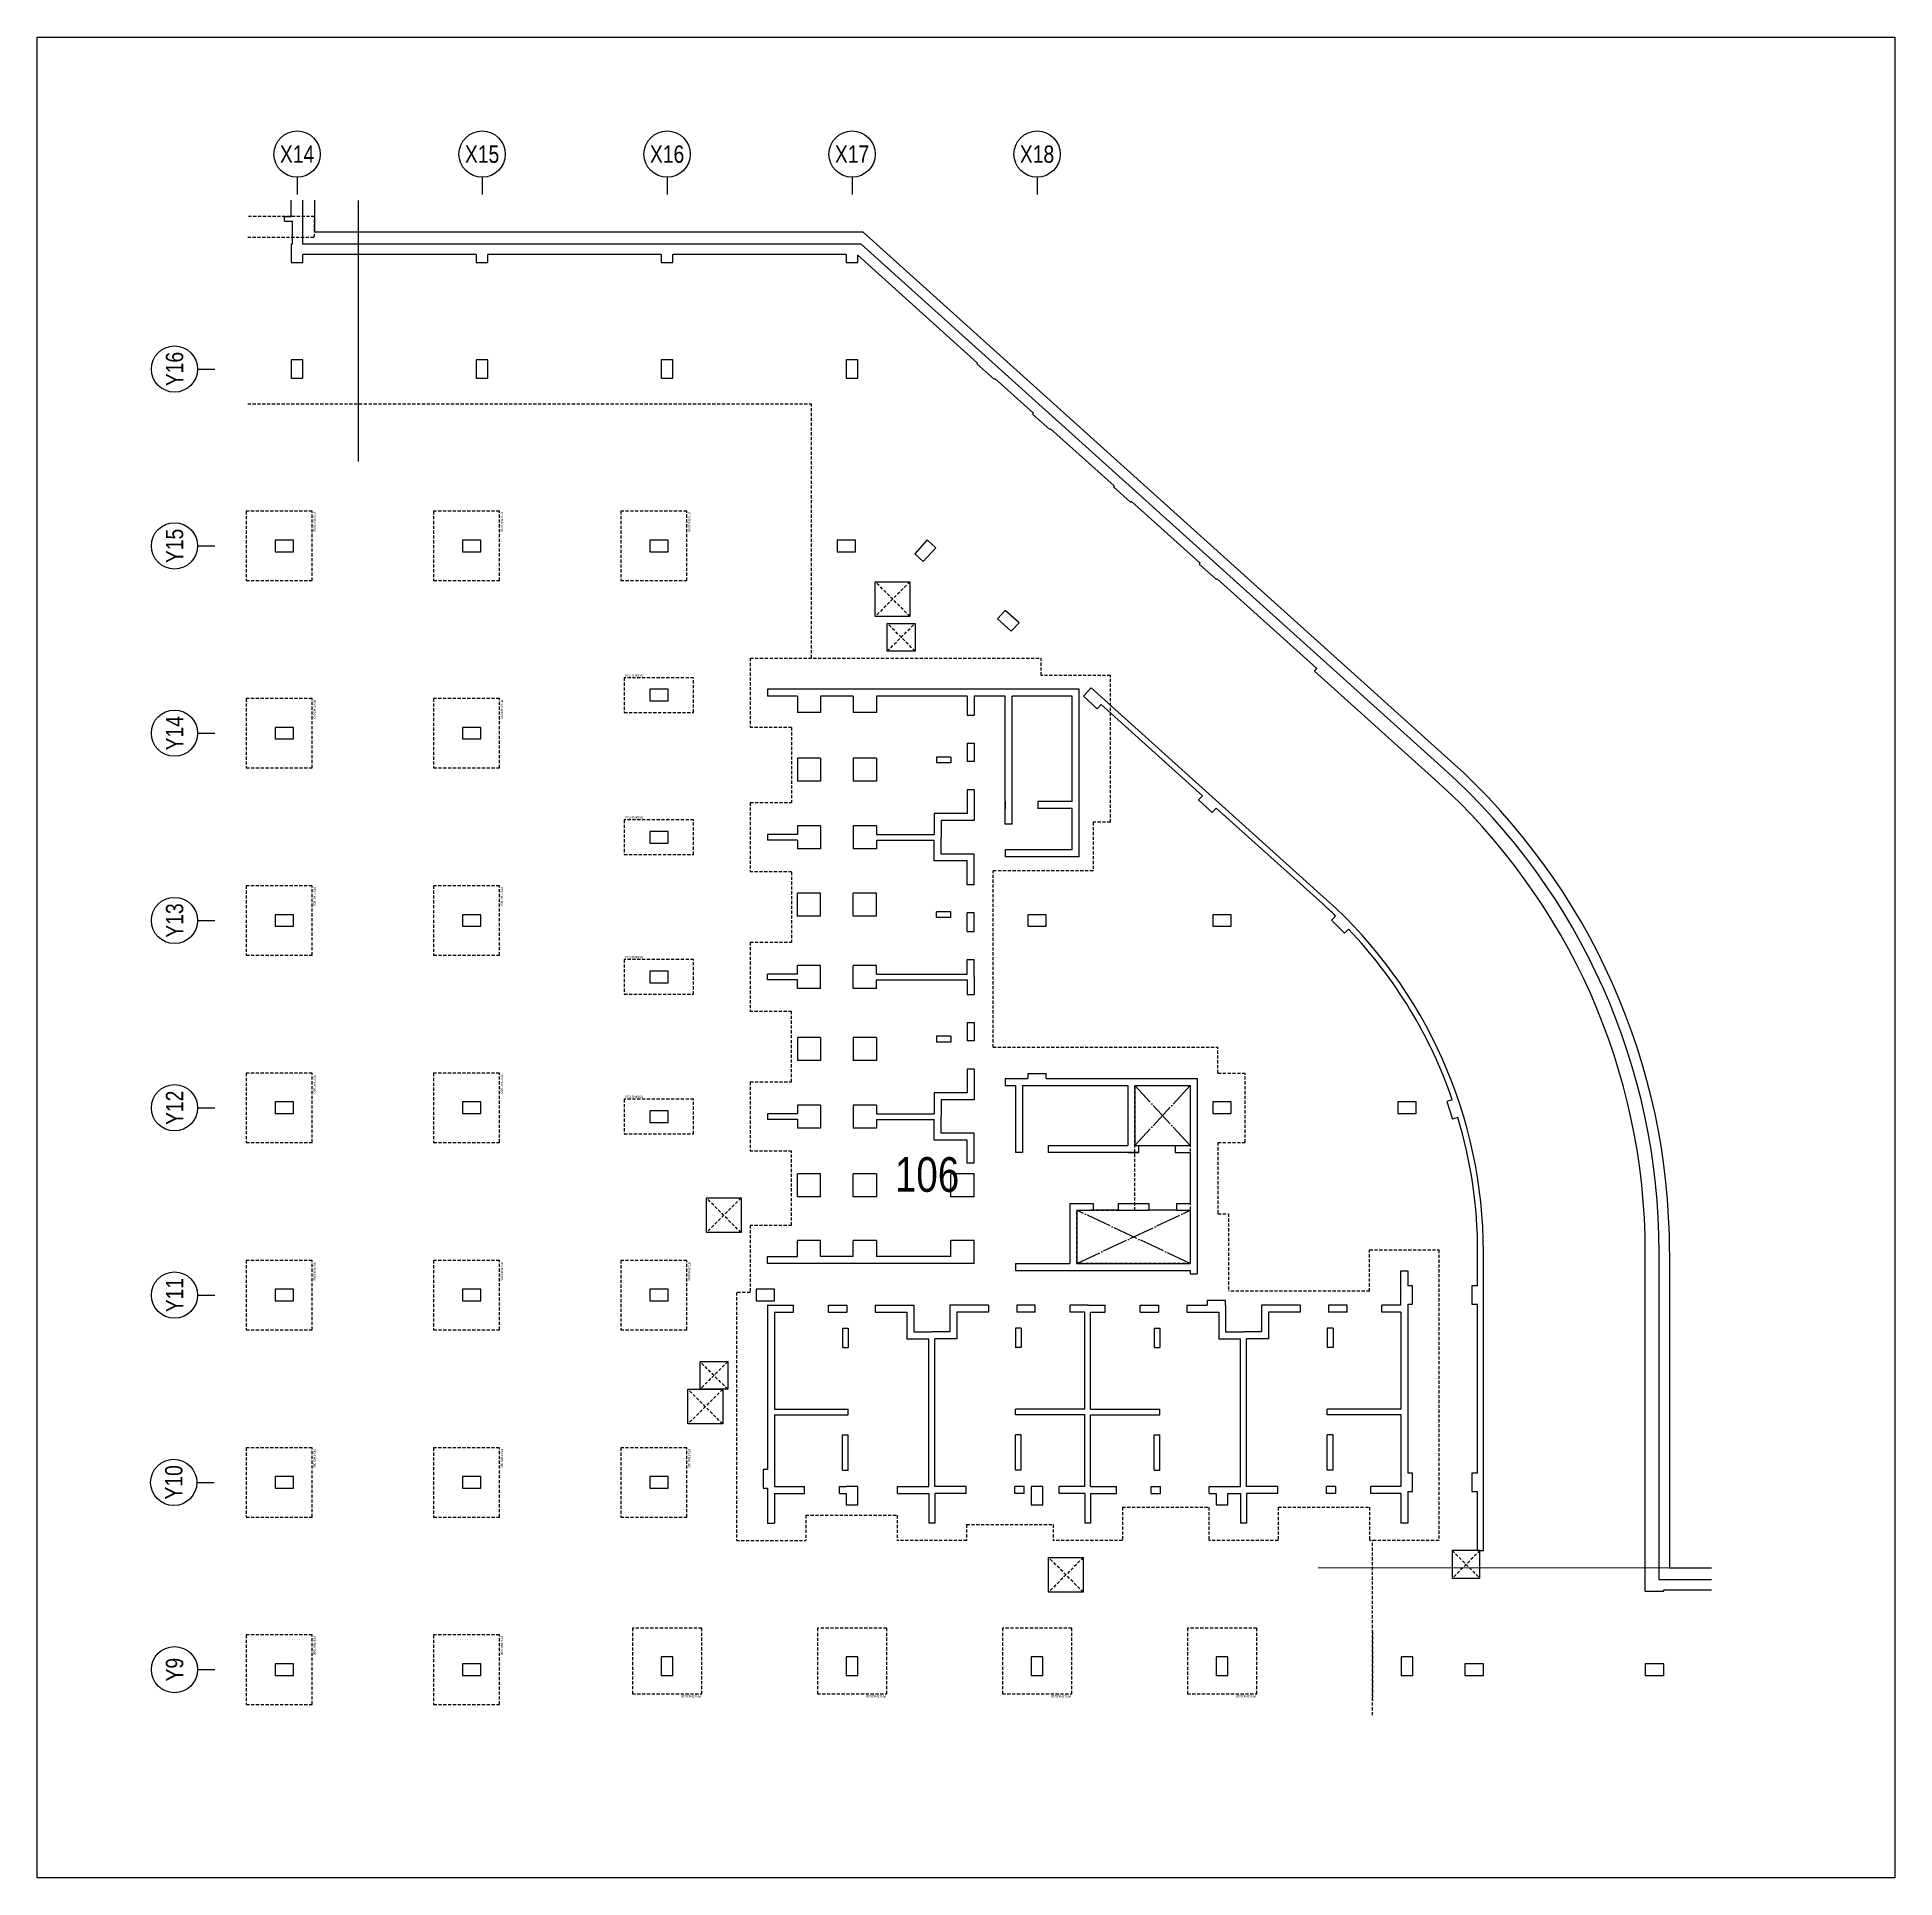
# Model space of a CAD drawing. Header units: millimetres. Extents: x 231380 to 990673, y -319231 to 132826.
# Drawn here: x 490777 to 571115, y -93816 to -14209 of the extents above; entities that cross this region are included whole.
import ezdxf
from ezdxf.enums import TextEntityAlignment as Align

# ---------------------------------------------------------------- set-up
doc = ezdxf.new("R2010")
doc.units = ezdxf.units.MM
doc.header["$LTSCALE"] = 91
doc.linetypes.add('XS-기초$0$DDOT', pattern=[14, 12, -1, 0, -1])
doc.linetypes.add('XS-기초$0$HID', pattern=[2.3, 1.5, -0.8])
for name, color, linetype in [('BUB', 7, 'Continuous'), ('NAME-F', 6, 'Continuous'), ('XS-기초$0$EL7', 7, 'Continuous'), ('XS-기초$0$MAT', 3, 'XS-기초$0$HID'), ('XS-기초$0$OPEN', 9, 'XS-기초$0$DDOT'), ('XS-기초$0$PILE-P', 4, 'XS-기초$0$HID'), ('XS-기초$0$WALL', 11, 'Continuous'), ('XS-기초$0$기초꺽임', 4, 'XS-기초$0$HID'), ('XS-기초$0$기초연단', 3, 'Continuous'), ('XS-기초$0$집수정', 21, 'Continuous'), ('XS-기초$0$집수정-우수', 6, 'Continuous'), ('XS-기초$0$하부보강', 7, 'XS-기초$0$HID'), ('기초꺽임', 7, 'Continuous')]:
    doc.layers.add(name, color=color, linetype=linetype)
doc.layers.add('TEXT', color=3, linetype='Continuous', lineweight=9)
doc.layers.add('XS-기초$0$DEFPOINT', color=144, linetype='Continuous', plot=False)
doc.styles.add('XS-기초$0$맑은고딕', font='malgun.ttf')
doc.styles.add('돋음', font='Dotum.ttf')

# ---------------------------------------------------------------- blocks, each defined once
blk = doc.blocks.new('XS-기초$0$PF3')
at = {"layer": 'XS-기초$0$MAT', "linetype": 'XS-기초$0$HID'}
blk.add_lwpolyline([(-1500, -1650), (1500, -1650), (1500, 1200), (-1500, 1200)], close=True, dxfattribs=at)
at = {"layer": 'XS-기초$0$DEFPOINT', "color": 1, "style": 'XS-기초$0$맑은고딕'}
blk.add_text('PF3-THK1000', height=100, dxfattribs=at).set_placement((-1450, 1300), align=Align.MIDDLE_LEFT)
blk = doc.blocks.new('XS-기초$0$PF2')
at = {"layer": 'XS-기초$0$MAT', "linetype": 'XS-기초$0$HID'}
blk.add_lwpolyline([(-1500, -750), (1500, -750), (1500, 750), (-1500, 750)], close=True, dxfattribs=at)
at = {"layer": 'XS-기초$0$DEFPOINT', "color": 1, "style": 'XS-기초$0$맑은고딕'}
blk.add_text('PF2-THK950', height=100, dxfattribs=at).set_placement((-1450, 850), align=Align.MIDDLE_LEFT)
blk = doc.blocks.new('XS-기초$0$집수정-1.2x1.2')
at = {"layer": 'XS-기초$0$집수정'}
for p, q in [((0, 0), (0, 1200)), ((0, 1200), (1200, 1200)), ((1200, 1200), (1200, 0)), ((1200, 0), (0, 0))]:
    blk.add_line(p, q, dxfattribs=at)
at = {"layer": 'XS-기초$0$집수정', "linetype": 'XS-기초$0$HID'}
for p, q in [((0, 0), (1200, 1200)), ((0, 1200), (1200, 0))]:
    blk.add_line(p, q, dxfattribs=at)
blk = doc.blocks.new('BUB')
at = {"layer": 'BUB'}
blk.add_line((0, 1500), (0, 0), dxfattribs=at)
blk.add_circle((0, 3500), 2000, dxfattribs=at)

msp = doc.modelspace()

# ---------------------------------------------------------------- linework, layer by layer
at = {"layer": 'NAME-F'}
msp.add_lwpolyline([(571115.2, -93815.9), (490777.1, -93815.9), (490777.1, -14209.3), (571115.2, -14209.3)], close=True, dxfattribs=at)
at = {"layer": 'XS-기초$0$EL7'}
for p, q in [((538418.7, -62146.9), (539988.7, -62146.9)), ((537533.7, -64946.9), (536343.7, -64946.9)), ((540043.7, -64946.9), (538853.7, -64946.9))]:
    msp.add_line(p, q, dxfattribs=at)
at = {"layer": 'XS-기초$0$OPEN'}
for p, q in [((540643.7, -62146.9), (538243.7, -59546.9)), ((540643.7, -59546.9), (538243.7, -62146.9)), ((540643.7, -67246.9), (535743.7, -64946.9)), ((535743.7, -67246.9), (540643.7, -64946.9))]:
    msp.add_line(p, q, dxfattribs=at)
at = {"layer": 'XS-기초$0$WALL', "color": 5}
for p, q in [((501768.7, -21961.9), (501768.7, -21261.2)), ((502268.7, -23161.9), (502268.7, -21261.2)), ((501468.7, -21961.9), (501768.7, -21961.9)), ((501468.7, -22161.9), (501468.7, -21961.9)), ((501468.7, -22161.9), (501818.7, -22161.9)), ((501818.7, -23161.9), (501818.7, -22161.9)), ((501818.7, -23161.9), (501768.7, -23161.9)), ((501768.7, -23161.9), (501768.7, -23961.9)), ((526412.5, -23161.9), (502268.7, -23161.9)), ((551626.3, -45864.5), (526412.5, -23161.9)), ((501768.7, -23961.9), (502268.7, -23961.9)), ((502268.7, -23961.9), (502268.7, -23611.9)), ((509768.7, -23611.9), (502268.7, -23611.9)), ((509768.7, -23611.9), (509768.7, -23961.9)), ((509768.7, -23961.9), (510268.7, -23961.9)), ((517768.7, -23611.9), (510268.7, -23611.9)), ((510268.7, -23961.9), (510268.7, -23611.9)), ((517768.7, -23611.9), (517768.7, -23961.9)), ((517768.7, -23961.9), (518268.7, -23961.9)), ((525768.7, -23611.9), (518268.7, -23611.9)), ((518268.7, -23961.9), (518268.7, -23611.9)), ((525768.7, -23611.9), (525768.7, -23961.9)), ((525768.7, -23961.9), (526268.7, -23961.9)), ((531448.2, -28301.6), (526268.7, -23638)), ((526268.7, -23961.9), (526268.7, -23638)), ((502268.7, -28161.9), (501768.7, -28161.9)), ((501768.7, -28161.9), (501768.7, -28961.9)), ((502268.7, -28961.9), (502268.7, -28161.9)), ((510268.7, -28161.9), (509768.7, -28161.9)), ((509768.7, -28161.9), (509768.7, -28961.9)), ((510268.7, -28961.9), (510268.7, -28161.9)), ((518268.7, -28161.9), (517768.7, -28161.9)), ((517768.7, -28161.9), (517768.7, -28961.9)), ((518268.7, -28961.9), (518268.7, -28161.9)), ((526268.7, -28161.9), (525768.7, -28161.9)), ((525768.7, -28161.9), (525768.7, -28961.9)), ((526268.7, -28961.9), (526268.7, -28161.9)), ((531448.2, -28301.6), (531414.8, -28338.8)), ((531414.8, -28338.8), (532157.9, -29007.9)), ((501768.7, -28961.9), (502268.7, -28961.9)), ((509768.7, -28961.9), (510268.7, -28961.9)), ((517768.7, -28961.9), (518268.7, -28961.9)), ((525768.7, -28961.9), (526268.7, -28961.9)), ((532157.9, -29007.9), (532191.4, -28970.8)), ((533861.3, -30474.4), (532191.4, -28970.8)), ((533861.3, -30474.4), (533827.8, -30511.5)), ((533827.8, -30511.5), (534571, -31180.6)), ((534571, -31180.6), (534604.4, -31143.5)), ((537354.1, -33619.3), (534604.4, -31143.5)), ((537354.1, -33619.3), (537320.6, -33656.4)), ((537320.6, -33656.4), (538063.8, -34325.6)), ((538063.8, -34325.6), (538097.2, -34288.4)), ((541069.8, -36964.9), (538097.2, -34288.4)), ((501068.7, -35961.9), (501068.7, -36461.9)), ((501868.7, -35961.9), (501068.7, -35961.9)), ((501868.7, -36461.9), (501868.7, -35961.9)), ((509168.7, -35961.9), (509168.7, -36461.9)), ((509968.7, -35961.9), (509168.7, -35961.9)), ((509968.7, -36461.9), (509968.7, -35961.9)), ((517268.7, -35961.9), (517268.7, -36461.9)), ((518068.7, -35961.9), (517268.7, -35961.9)), ((518068.7, -36461.9), (518068.7, -35961.9)), ((525368.7, -35961.9), (525368.7, -36461.9)), ((526168.7, -35961.9), (525368.7, -35961.9)), ((526168.7, -36461.9), (526168.7, -35961.9)), ((529262.8, -35955.1), (528727.5, -36549.6)), ((529634.4, -36289.7), (529262.8, -35955.1)), ((501068.7, -36461.9), (501868.7, -36461.9)), ((509168.7, -36461.9), (509968.7, -36461.9)), ((517268.7, -36461.9), (518068.7, -36461.9)), ((525368.7, -36461.9), (526168.7, -36461.9)), ((528727.5, -36549.6), (529099.1, -36884.2)), ((529099.1, -36884.2), (529634.4, -36289.7)), ((541069.8, -36964.9), (541036.3, -37002.1)), ((541036.3, -37002.1), (541779.5, -37671.2)), ((541779.5, -37671.2), (541813, -37634.1)), ((546123.2, -41515), (541813, -37634.1)), ((532644.1, -38999.7), (532309.5, -39371.2)), ((533238.6, -39535), (532644.1, -38999.7)), ((532309.5, -39371.2), (532904.1, -39906.5)), ((532904.1, -39906.5), (533238.6, -39535)), ((546022.8, -41626.5), (546123.2, -41515)), ((551224.8, -46310.4), (546022.8, -41626.5)), ((517268.7, -42411.9), (517268.7, -42911.9)), ((518068.7, -42411.9), (517268.7, -42411.9)), ((518068.7, -42911.9), (518068.7, -42411.9)), ((522368.7, -42411.9), (522368.7, -42711.9)), ((535843.7, -42411.9), (522368.7, -42411.9)), ((535843.7, -49661.9), (535843.7, -42411.9)), ((536359.8, -42345.3), (536025.3, -42716.9)), ((546540.9, -51512.4), (536359.8, -42345.3)), ((517268.7, -42911.9), (518068.7, -42911.9)), ((523653.7, -42711.9), (522368.7, -42711.9)), ((523653.7, -42711.9), (523653.7, -43411.9)), ((524653.7, -42711.9), (524653.7, -43411.9)), ((526073.7, -42711.9), (524653.7, -42711.9)), ((526073.7, -42711.9), (526073.7, -43411.9)), ((530993.7, -42711.9), (527073.7, -42711.9)), ((527073.7, -42711.9), (527073.7, -43411.9)), ((530993.7, -42711.9), (530993.7, -43526.9)), ((532643.7, -42711.9), (531293.7, -42711.9)), ((531293.7, -42711.9), (531293.7, -43526.9)), ((532643.7, -48251.9), (532643.7, -42711.9)), ((532943.7, -48251.9), (532943.7, -42711.9)), ((535543.7, -42711.9), (532943.7, -42711.9)), ((535543.7, -47261.9), (535543.7, -42711.9)), ((536025.3, -42716.9), (536619.8, -43252.2)), ((536619.8, -43252.2), (536787.1, -43066.4)), ((541171.6, -47014.3), (536787.1, -43066.4)), ((501068.7, -44061.9), (501068.7, -44561.9)), ((501868.7, -44061.9), (501068.7, -44061.9)), ((501868.7, -44561.9), (501868.7, -44061.9)), ((509168.7, -44061.9), (509168.7, -44561.9)), ((509968.7, -44061.9), (509168.7, -44061.9)), ((509968.7, -44561.9), (509968.7, -44061.9)), ((524653.7, -43411.9), (523653.7, -43411.9)), ((527073.7, -43411.9), (526073.7, -43411.9)), ((530993.7, -43526.9), (531293.7, -43526.9)), ((501068.7, -44561.9), (501868.7, -44561.9)), ((509168.7, -44561.9), (509968.7, -44561.9)), ((530993.7, -44736.9), (531293.7, -44736.9)), ((530993.7, -44736.9), (530993.7, -45536.9)), ((531293.7, -44736.9), (531293.7, -45536.9)), ((524653.7, -45391.9), (523653.7, -45391.9)), ((523653.7, -45391.9), (523653.7, -46391.9)), ((524653.7, -45391.9), (524653.7, -46391.9)), ((527073.7, -45391.9), (526073.7, -45391.9)), ((526073.7, -45391.9), (526073.7, -46391.9)), ((527073.7, -45391.9), (527073.7, -46391.9)), ((530293.7, -45341.9), (529663.7, -45341.9)), ((529663.7, -45341.9), (529663.7, -45591.9)), ((530293.7, -45591.9), (529663.7, -45591.9)), ((530293.7, -45341.9), (530293.7, -45591.9)), ((531293.7, -45536.9), (530993.7, -45536.9)), ((524653.7, -46391.9), (523653.7, -46391.9)), ((527073.7, -46391.9), (526073.7, -46391.9)), ((531293.7, -46756.9), (530993.7, -46756.9)), ((530993.7, -46756.9), (530993.7, -47786.9)), ((531293.7, -46756.9), (531293.7, -48086.9)), ((532643.7, -47261.9), (532643.7, -47561.9)), ((535543.7, -47261.9), (534053.7, -47261.9)), ((534053.7, -47261.9), (534053.7, -47561.9)), ((541171.6, -47014.3), (541004.3, -47200.1)), ((541004.3, -47200.1), (541598.9, -47735.4)), ((529573.7, -47786.9), (529573.7, -48686.9)), ((530993.7, -47786.9), (529573.7, -47786.9)), ((529873.7, -48086.9), (529873.7, -48811.9)), ((531293.7, -48086.9), (529873.7, -48086.9)), ((535543.7, -47561.9), (534053.7, -47561.9)), ((535543.7, -49361.9), (535543.7, -47561.9)), ((541598.9, -47735.4), (541766.1, -47549.6)), ((546373.6, -51698.2), (541766.1, -47549.6)), ((517268.7, -48561.9), (517268.7, -49061.9)), ((518068.7, -48561.9), (517268.7, -48561.9)), ((518068.7, -49061.9), (518068.7, -48561.9)), ((522368.7, -48686.9), (522368.7, -48936.9)), ((523653.7, -48686.9), (522368.7, -48686.9)), ((523653.7, -48936.9), (522368.7, -48936.9)), ((524653.7, -48311.9), (523653.7, -48311.9)), ((523653.7, -48311.9), (523653.7, -48686.9)), ((523653.7, -48936.9), (523653.7, -49311.9)), ((524653.7, -48311.9), (524653.7, -49311.9)), ((527073.7, -48311.9), (526073.7, -48311.9)), ((526073.7, -48311.9), (526073.7, -49311.9)), ((527073.7, -48311.9), (527073.7, -48686.9)), ((527073.7, -48686.9), (529573.7, -48686.9)), ((527073.7, -48936.9), (529573.7, -48936.9)), ((527073.7, -48936.9), (527073.7, -49311.9)), ((529573.7, -49836.9), (529573.7, -48936.9)), ((529873.7, -49536.9), (529873.7, -48811.9)), ((532943.7, -48251.9), (532643.7, -48251.9)), ((517268.7, -49061.9), (518068.7, -49061.9)), ((524653.7, -49311.9), (523653.7, -49311.9)), ((527073.7, -49311.9), (526073.7, -49311.9)), ((531293.7, -49536.9), (529873.7, -49536.9)), ((531293.7, -50866.9), (531293.7, -49536.9)), ((535543.7, -49361.9), (532643.7, -49361.9)), ((532643.7, -49361.9), (532643.7, -49661.9)), ((535843.7, -49661.9), (532643.7, -49661.9)), ((530993.7, -49836.9), (529573.7, -49836.9)), ((530993.7, -50866.9), (530993.7, -49836.9)), ((523653.7, -52231.9), (523653.7, -51231.9)), ((524653.7, -51231.9), (523653.7, -51231.9)), ((524653.7, -52231.9), (524653.7, -51231.9)), ((526073.7, -52231.9), (526073.7, -51231.9)), ((527073.7, -51231.9), (526073.7, -51231.9)), ((527073.7, -52231.9), (527073.7, -51231.9)), ((531293.7, -50866.9), (530993.7, -50866.9)), ((501068.7, -52161.9), (501068.7, -52661.9)), ((501868.7, -52161.9), (501068.7, -52161.9)), ((501868.7, -52661.9), (501868.7, -52161.9)), ((509168.7, -52161.9), (509168.7, -52661.9)), ((509968.7, -52161.9), (509168.7, -52161.9)), ((509968.7, -52661.9), (509968.7, -52161.9)), ((530293.7, -52031.9), (529663.7, -52031.9)), ((529663.7, -52281.9), (529663.7, -52031.9)), ((530293.7, -52281.9), (530293.7, -52031.9)), ((531293.7, -52086.9), (530993.7, -52086.9)), ((530993.7, -52886.9), (530993.7, -52086.9)), ((531293.7, -52886.9), (531293.7, -52086.9)), ((533618.7, -52161.9), (533618.7, -52661.9)), ((534418.7, -52161.9), (533618.7, -52161.9)), ((534418.7, -52661.9), (534418.7, -52161.9)), ((541618.7, -52161.9), (541618.7, -52661.9)), ((542418.7, -52161.9), (541618.7, -52161.9)), ((542418.7, -52661.9), (542418.7, -52161.9)), ((546929.9, -52218.3), (546752.2, -52394.3)), ((501068.7, -52661.9), (501868.7, -52661.9)), ((509168.7, -52661.9), (509968.7, -52661.9)), ((524653.7, -52231.9), (523653.7, -52231.9)), ((527073.7, -52231.9), (526073.7, -52231.9)), ((530293.7, -52281.9), (529663.7, -52281.9)), ((530993.7, -52886.9), (531293.7, -52886.9)), ((533618.7, -52661.9), (534418.7, -52661.9)), ((541618.7, -52661.9), (542418.7, -52661.9)), ((546752.2, -52394.3), (547315.1, -52962.8)), ((547492.8, -52786.9), (547315.1, -52962.8)), ((517268.7, -54601.9), (517268.7, -55101.9)), ((518068.7, -54601.9), (517268.7, -54601.9)), ((518068.7, -55101.9), (518068.7, -54601.9)), ((523653.7, -54726.9), (523653.7, -54351.9)), ((524653.7, -54351.9), (523653.7, -54351.9)), ((524653.7, -55351.9), (524653.7, -54351.9)), ((526073.7, -55351.9), (526073.7, -54351.9)), ((527073.7, -54351.9), (526073.7, -54351.9)), ((527073.7, -54726.9), (527073.7, -54351.9)), ((530993.7, -54096.9), (531293.7, -54096.9)), ((530993.7, -54726.9), (530993.7, -54096.9)), ((531293.7, -54851.9), (531293.7, -54096.9)), ((517268.7, -55101.9), (518068.7, -55101.9)), ((522368.7, -54976.9), (522368.7, -54726.9)), ((523653.7, -54726.9), (522368.7, -54726.9)), ((523653.7, -54976.9), (522368.7, -54976.9)), ((523653.7, -55351.9), (523653.7, -54976.9)), ((524653.7, -55351.9), (523653.7, -55351.9)), ((527073.7, -55351.9), (526073.7, -55351.9)), ((527073.7, -54726.9), (530993.7, -54726.9)), ((527073.7, -54976.9), (530993.7, -54976.9)), ((527073.7, -55351.9), (527073.7, -54976.9)), ((530993.7, -54976.9), (530993.7, -55606.9)), ((531293.7, -54851.9), (531293.7, -55606.9)), ((530993.7, -55606.9), (531293.7, -55606.9)), ((530993.7, -56816.9), (531293.7, -56816.9)), ((530993.7, -56816.9), (530993.7, -57616.9)), ((531293.7, -56816.9), (531293.7, -57616.9)), ((524653.7, -57471.9), (523653.7, -57471.9)), ((523653.7, -57471.9), (523653.7, -58471.9)), ((524653.7, -57471.9), (524653.7, -58471.9)), ((527073.7, -57471.9), (526073.7, -57471.9)), ((526073.7, -57471.9), (526073.7, -58471.9)), ((527073.7, -57471.9), (527073.7, -58471.9)), ((530293.7, -57421.9), (529663.7, -57421.9)), ((529663.7, -57421.9), (529663.7, -57671.9)), ((530293.7, -57671.9), (529663.7, -57671.9)), ((530293.7, -57421.9), (530293.7, -57671.9)), ((531293.7, -57616.9), (530993.7, -57616.9)), ((524653.7, -58471.9), (523653.7, -58471.9)), ((527073.7, -58471.9), (526073.7, -58471.9)), ((531293.7, -58836.9), (530993.7, -58836.9)), ((530993.7, -58836.9), (530993.7, -59866.9)), ((531293.7, -58836.9), (531293.7, -60166.9)), ((532643.7, -59246.9), (532643.7, -59546.9)), ((532643.7, -59246.9), (533618.7, -59246.9)), ((534418.7, -59046.9), (533618.7, -59046.9)), ((533618.7, -59046.9), (533618.7, -59246.9)), ((534418.7, -59246.9), (534418.7, -59046.9)), ((534418.7, -59246.9), (540943.7, -59246.9)), ((540943.7, -59246.9), (540943.7, -67696.9)), ((529573.7, -59866.9), (529573.7, -60766.9)), ((530993.7, -59866.9), (529573.7, -59866.9)), ((529873.7, -60166.9), (529873.7, -60891.9)), ((531293.7, -60166.9), (529873.7, -60166.9)), ((532643.7, -59546.9), (533093.7, -59546.9)), ((533093.7, -59546.9), (533093.7, -62446.9)), ((533393.7, -59546.9), (537943.7, -59546.9)), ((533393.7, -59546.9), (533393.7, -62446.9)), ((537943.7, -59546.9), (537943.7, -62146.9)), ((538243.7, -59546.9), (540643.7, -59546.9)), ((538243.7, -59546.9), (538243.7, -62146.9)), ((540643.7, -59546.9), (540643.7, -62146.9)), ((551976.1, -60170.5), (551738.1, -60247)), ((551738.1, -60247), (551982.9, -61008.7)), ((501068.7, -60261.9), (501068.7, -60761.9)), ((501868.7, -60261.9), (501068.7, -60261.9)), ((501068.7, -60761.9), (501868.7, -60761.9)), ((501868.7, -60761.9), (501868.7, -60261.9)), ((509168.7, -60261.9), (509168.7, -60761.9)), ((509968.7, -60261.9), (509168.7, -60261.9)), ((509168.7, -60761.9), (509968.7, -60761.9)), ((509968.7, -60761.9), (509968.7, -60261.9)), ((517268.7, -60641.9), (517268.7, -61141.9)), ((518068.7, -60641.9), (517268.7, -60641.9)), ((518068.7, -61141.9), (518068.7, -60641.9)), ((522368.7, -60766.9), (522368.7, -61016.9)), ((523653.7, -60766.9), (522368.7, -60766.9)), ((523653.7, -61016.9), (522368.7, -61016.9)), ((524653.7, -60391.9), (523653.7, -60391.9)), ((523653.7, -60391.9), (523653.7, -60766.9)), ((523653.7, -61016.9), (523653.7, -61391.9)), ((524653.7, -60391.9), (524653.7, -61391.9)), ((527073.7, -60391.9), (526073.7, -60391.9)), ((526073.7, -60391.9), (526073.7, -61391.9)), ((527073.7, -60391.9), (527073.7, -60766.9)), ((527073.7, -60766.9), (529573.7, -60766.9)), ((527073.7, -61016.9), (529573.7, -61016.9)), ((527073.7, -61016.9), (527073.7, -61391.9)), ((529573.7, -61916.9), (529573.7, -61016.9)), ((529873.7, -61616.9), (529873.7, -60891.9)), ((541618.7, -60261.9), (541618.7, -60761.9)), ((542418.7, -60261.9), (541618.7, -60261.9)), ((541618.7, -60761.9), (542418.7, -60761.9)), ((542418.7, -60761.9), (542418.7, -60261.9)), ((549618.7, -60261.9), (549618.7, -60761.9)), ((550418.7, -60261.9), (549618.7, -60261.9)), ((549618.7, -60761.9), (550418.7, -60761.9)), ((550418.7, -60761.9), (550418.7, -60261.9)), ((552220.9, -60932.2), (551982.9, -61008.7)), ((517268.7, -61141.9), (518068.7, -61141.9)), ((524653.7, -61391.9), (523653.7, -61391.9)), ((527073.7, -61391.9), (526073.7, -61391.9)), ((531293.7, -61616.9), (529873.7, -61616.9)), ((531293.7, -62911.9), (531293.7, -61616.9)), ((530993.7, -61916.9), (529573.7, -61916.9)), ((530993.7, -62911.9), (530993.7, -61916.9)), ((533393.7, -62446.9), (533093.7, -62446.9)), ((534503.7, -62146.9), (537943.7, -62146.9)), ((534503.7, -62146.9), (534503.7, -62446.9)), ((538418.7, -62446.9), (534503.7, -62446.9)), ((537943.7, -62446.9), (538418.7, -62446.9)), ((538243.7, -62146.9), (538418.7, -62146.9)), ((538418.7, -62446.9), (538418.7, -62146.9)), ((539988.7, -62146.9), (540643.7, -62146.9)), ((539988.7, -62146.9), (539988.7, -62446.9)), ((539988.7, -62446.9), (540643.7, -62446.9)), ((540643.7, -62446.9), (540643.7, -64646.9)), ((523653.7, -64361.9), (523653.7, -63361.9)), ((524653.7, -63361.9), (523653.7, -63361.9)), ((524653.7, -64361.9), (524653.7, -63361.9)), ((526073.7, -64361.9), (526073.7, -63361.9)), ((527073.7, -63361.9), (526073.7, -63361.9)), ((527073.7, -63361.9), (527073.7, -64361.9)), ((530293.7, -64361.9), (530293.7, -63361.9)), ((531293.7, -63361.9), (530293.7, -63361.9)), ((531293.7, -62911.9), (530993.7, -62911.9)), ((531293.7, -64361.9), (531293.7, -63361.9)), ((524653.7, -64361.9), (523653.7, -64361.9)), ((527073.7, -64361.9), (526073.7, -64361.9)), ((531293.7, -64361.9), (530293.7, -64361.9)), ((535443.7, -64646.9), (535443.7, -67246.9)), ((535443.7, -64646.9), (536443.7, -64646.9)), ((535743.7, -64946.9), (535743.7, -67246.9)), ((535743.7, -64946.9), (536443.7, -64946.9)), ((536443.7, -64646.9), (536443.7, -64946.9)), ((537533.7, -64646.9), (538853.7, -64646.9)), ((537533.7, -64646.9), (537533.7, -64946.9)), ((537533.7, -64946.9), (538853.7, -64946.9)), ((538853.7, -64646.9), (538853.7, -64946.9)), ((540043.7, -64646.9), (540643.7, -64646.9)), ((540043.7, -64646.9), (540043.7, -64946.9)), ((540043.7, -64946.9), (540643.7, -64946.9)), ((540643.7, -64946.9), (540643.7, -67246.9)), ((523653.7, -66946.9), (523653.7, -66246.9)), ((524653.7, -66246.9), (523653.7, -66246.9)), ((524653.7, -66946.9), (524653.7, -66246.9)), ((526073.7, -66946.9), (526073.7, -66246.9)), ((527073.7, -66246.9), (526073.7, -66246.9)), ((527073.7, -66246.9), (527073.7, -66946.9)), ((530293.7, -66946.9), (530293.7, -66246.9)), ((531293.7, -66246.9), (530293.7, -66246.9)), ((531293.7, -67246.9), (531293.7, -66246.9)), ((553323.7, -79661.9), (553323.7, -66646.9)), ((522368.7, -67246.9), (522368.7, -66946.9)), ((522368.7, -66946.9), (523653.7, -66946.9)), ((531293.7, -67246.9), (522368.7, -67246.9)), ((526073.7, -66946.9), (524653.7, -66946.9)), ((530293.7, -66946.9), (527073.7, -66946.9)), ((533093.7, -67246.9), (533093.7, -67546.9)), ((533093.7, -67246.9), (535443.7, -67246.9)), ((535743.7, -67246.9), (540643.7, -67246.9)), ((553073.7, -68211.9), (553073.7, -66746.9)), ((560323.7, -81411.9), (560323.7, -66746.9)), ((560923.7, -80911.9), (560923.7, -66746.9)), ((533093.7, -67546.9), (540643.7, -67546.9)), ((540643.7, -67546.9), (540643.7, -67696.9)), ((540643.7, -67696.9), (540943.7, -67696.9)), ((549748.7, -69046.9), (549748.7, -67556.9)), ((549748.7, -67556.9), (550048.7, -67556.9)), ((550048.7, -67556.9), (550048.7, -68211.9)), ((550248.7, -68211.9), (550048.7, -68211.9)), ((550248.7, -69011.9), (550248.7, -68211.9)), ((553073.7, -68211.9), (552823.7, -68211.9)), ((552823.7, -68211.9), (552823.7, -69011.9)), ((501068.7, -68361.9), (501068.7, -68861.9)), ((501868.7, -68361.9), (501068.7, -68361.9)), ((501068.7, -68861.9), (501868.7, -68861.9)), ((501868.7, -68861.9), (501868.7, -68361.9)), ((509168.7, -68361.9), (509168.7, -68861.9)), ((509968.7, -68361.9), (509168.7, -68361.9)), ((509168.7, -68861.9), (509968.7, -68861.9)), ((509968.7, -68861.9), (509968.7, -68361.9)), ((517268.7, -68361.9), (517268.7, -68861.9)), ((518068.7, -68361.9), (517268.7, -68361.9)), ((517268.7, -68861.9), (518068.7, -68861.9)), ((518068.7, -68861.9), (518068.7, -68361.9)), ((521868.7, -68361.9), (521868.7, -68861.9)), ((522668.7, -68361.9), (521868.7, -68361.9)), ((521868.7, -68861.9), (522668.7, -68861.9)), ((522368.7, -69046.9), (523483.7, -69046.9)), ((522368.7, -69046.9), (522368.7, -76161.9)), ((522668.7, -68861.9), (522668.7, -68361.9)), ((523483.7, -69346.9), (523483.7, -69046.9)), ((524993.7, -69346.9), (524993.7, -69046.9)), ((524993.7, -69046.9), (525793.7, -69046.9)), ((525793.7, -69046.9), (525793.7, -69346.9)), ((527013.7, -69046.9), (527013.7, -69346.9)), ((527013.7, -69046.9), (528693.7, -69046.9)), ((528693.7, -69046.9), (528693.7, -70206.9)), ((531923.7, -69046.9), (530243.7, -69046.9)), ((530243.7, -69046.9), (530243.7, -70206.9)), ((531923.7, -69046.9), (531923.7, -69346.9)), ((533143.7, -69046.9), (533143.7, -69346.9)), ((533943.7, -69046.9), (533143.7, -69046.9)), ((533943.7, -69346.9), (533943.7, -69046.9)), ((535453.7, -69346.9), (535453.7, -69046.9)), ((536208.7, -69046.9), (535453.7, -69046.9)), ((536208.7, -69046.9), (536963.7, -69046.9)), ((536963.7, -69346.9), (536963.7, -69046.9)), ((538473.7, -69346.9), (538473.7, -69046.9)), ((538473.7, -69046.9), (539273.7, -69046.9)), ((539273.7, -69046.9), (539273.7, -69346.9)), ((540493.7, -69046.9), (540493.7, -69346.9)), ((540493.7, -69046.9), (541373.7, -69046.9)), ((542173.7, -68846.9), (541373.7, -68846.9)), ((541373.7, -68846.9), (541373.7, -69046.9)), ((542173.7, -69046.9), (542173.7, -68846.9)), ((542173.7, -69046.9), (542173.7, -70206.9)), ((545403.7, -69046.9), (543723.7, -69046.9)), ((543723.7, -69046.9), (543723.7, -70206.9)), ((545403.7, -69046.9), (545403.7, -69346.9)), ((546623.7, -69046.9), (546623.7, -69346.9)), ((547423.7, -69046.9), (546623.7, -69046.9)), ((547423.7, -69346.9), (547423.7, -69046.9)), ((548933.7, -69346.9), (548933.7, -69046.9)), ((549748.7, -69046.9), (548933.7, -69046.9)), ((550048.7, -69011.9), (550048.7, -76311.9)), ((550048.7, -69011.9), (550248.7, -69011.9)), ((552823.7, -69011.9), (553073.7, -69011.9)), ((553073.7, -76311.9), (553073.7, -69011.9)), ((522668.7, -69346.9), (523483.7, -69346.9)), ((522668.7, -69346.9), (522668.7, -73541.9)), ((524993.7, -69346.9), (525793.7, -69346.9)), ((527013.7, -69346.9), (528393.7, -69346.9)), ((528393.7, -69346.9), (528393.7, -70506.9)), ((531923.7, -69346.9), (530543.7, -69346.9)), ((530543.7, -69346.9), (530543.7, -70506.9)), ((533943.7, -69346.9), (533143.7, -69346.9)), ((536083.7, -69346.9), (535453.7, -69346.9)), ((536083.7, -73541.9), (536083.7, -69346.9)), ((536333.7, -73541.9), (536333.7, -69346.9)), ((536333.7, -69346.9), (536963.7, -69346.9)), ((538473.7, -69346.9), (539273.7, -69346.9)), ((540493.7, -69346.9), (541873.7, -69346.9)), ((541873.7, -69346.9), (541873.7, -70506.9)), ((545403.7, -69346.9), (544023.7, -69346.9)), ((544023.7, -69346.9), (544023.7, -70506.9)), ((547423.7, -69346.9), (546623.7, -69346.9)), ((549748.7, -69346.9), (548933.7, -69346.9)), ((549748.7, -69346.9), (549748.7, -73541.9)), ((525598.7, -70046.9), (525598.7, -70876.9)), ((525598.7, -70046.9), (525848.7, -70046.9)), ((525848.7, -70046.9), (525848.7, -70876.9)), ((528393.7, -70506.9), (529343.7, -70506.9)), ((528693.7, -70206.9), (529468.7, -70206.9)), ((529343.7, -76886.9), (529343.7, -70506.9)), ((530243.7, -70206.9), (529468.7, -70206.9)), ((529593.7, -76886.9), (529593.7, -70506.9)), ((530543.7, -70506.9), (529593.7, -70506.9)), ((533088.7, -70046.9), (533088.7, -70876.9)), ((533338.7, -70046.9), (533088.7, -70046.9)), ((533338.7, -70046.9), (533338.7, -70876.9)), ((539078.7, -70046.9), (539078.7, -70876.9)), ((539078.7, -70046.9), (539328.7, -70046.9)), ((539328.7, -70046.9), (539328.7, -70876.9)), ((541873.7, -70506.9), (542823.7, -70506.9)), ((542173.7, -70206.9), (542948.7, -70206.9)), ((542823.7, -76886.9), (542823.7, -70506.9)), ((543723.7, -70206.9), (542948.7, -70206.9)), ((543073.7, -76886.9), (543073.7, -70506.9)), ((544023.7, -70506.9), (543073.7, -70506.9)), ((546568.7, -70046.9), (546568.7, -70876.9)), ((546818.7, -70046.9), (546568.7, -70046.9)), ((546818.7, -70046.9), (546818.7, -70876.9)), ((525598.7, -70876.9), (525848.7, -70876.9)), ((533338.7, -70876.9), (533088.7, -70876.9)), ((539078.7, -70876.9), (539328.7, -70876.9)), ((546818.7, -70876.9), (546568.7, -70876.9)), ((522668.7, -73541.9), (525848.7, -73541.9)), ((522668.7, -73791.9), (525848.7, -73791.9)), ((522668.7, -73791.9), (522668.7, -76886.9)), ((525848.7, -73791.9), (525848.7, -73541.9)), ((536083.7, -73541.9), (533088.7, -73541.9)), ((533088.7, -73791.9), (533088.7, -73541.9)), ((536083.7, -73791.9), (533088.7, -73791.9)), ((536083.7, -76886.9), (536083.7, -73791.9)), ((536333.7, -73541.9), (539328.7, -73541.9)), ((536333.7, -76886.9), (536333.7, -73791.9)), ((536333.7, -73791.9), (539328.7, -73791.9)), ((539328.7, -73791.9), (539328.7, -73541.9)), ((549748.7, -73541.9), (546568.7, -73541.9)), ((546568.7, -73791.9), (546568.7, -73541.9)), ((549748.7, -73791.9), (546568.7, -73791.9)), ((549748.7, -73791.9), (549748.7, -76886.9)), ((525598.7, -76186.9), (525598.7, -74651.9)), ((525598.7, -74651.9), (525848.7, -74651.9)), ((525848.7, -76186.9), (525848.7, -74651.9)), ((533088.7, -76186.9), (533088.7, -74651.9)), ((533338.7, -74651.9), (533088.7, -74651.9)), ((533338.7, -76186.9), (533338.7, -74651.9)), ((539078.7, -76186.9), (539078.7, -74651.9)), ((539078.7, -74651.9), (539328.7, -74651.9)), ((539328.7, -76186.9), (539328.7, -74651.9)), ((546568.7, -76186.9), (546568.7, -74651.9)), ((546818.7, -74651.9), (546568.7, -74651.9)), ((546818.7, -76186.9), (546818.7, -74651.9)), ((522368.7, -76161.9), (522168.7, -76161.9)), ((522168.7, -76161.9), (522168.7, -76961.9)), ((525598.7, -76186.9), (525848.7, -76186.9)), ((533338.7, -76186.9), (533088.7, -76186.9)), ((539078.7, -76186.9), (539328.7, -76186.9)), ((546818.7, -76186.9), (546568.7, -76186.9)), ((550248.7, -76311.9), (550048.7, -76311.9)), ((550248.7, -77111.9), (550248.7, -76311.9)), ((553073.7, -76311.9), (552823.7, -76311.9)), ((552823.7, -76311.9), (552823.7, -77111.9)), ((501068.7, -76461.9), (501068.7, -76961.9)), ((501868.7, -76461.9), (501068.7, -76461.9)), ((501068.7, -76961.9), (501868.7, -76961.9)), ((501868.7, -76961.9), (501868.7, -76461.9)), ((509168.7, -76461.9), (509168.7, -76961.9)), ((509968.7, -76461.9), (509168.7, -76461.9)), ((509168.7, -76961.9), (509968.7, -76961.9)), ((509968.7, -76961.9), (509968.7, -76461.9)), ((517268.7, -76461.9), (517268.7, -76961.9)), ((518068.7, -76461.9), (517268.7, -76461.9)), ((517268.7, -76961.9), (518068.7, -76961.9)), ((518068.7, -76961.9), (518068.7, -76461.9)), ((522168.7, -76961.9), (522368.7, -76961.9)), ((522368.7, -76961.9), (522368.7, -78471.9)), ((522668.7, -76886.9), (523968.7, -76886.9)), ((523968.7, -77186.9), (523968.7, -76886.9)), ((525478.7, -76886.9), (525768.7, -76886.9)), ((525478.7, -77186.9), (525478.7, -76886.9)), ((526268.7, -76886.9), (525768.7, -76886.9)), ((526268.7, -77686.9), (526268.7, -76886.9)), ((527988.7, -76886.9), (529343.7, -76886.9)), ((527988.7, -77186.9), (527988.7, -76886.9)), ((530948.7, -76886.9), (529593.7, -76886.9)), ((530948.7, -77186.9), (530948.7, -76886.9)), ((533458.7, -76886.9), (533058.7, -76886.9)), ((533058.7, -77186.9), (533058.7, -76886.9)), ((533458.7, -77186.9), (533458.7, -76886.9)), ((534268.7, -76886.9), (533768.7, -76886.9)), ((533768.7, -76886.9), (533768.7, -77686.9)), ((534268.7, -77686.9), (534268.7, -76886.9)), ((534968.7, -77186.9), (534968.7, -76886.9)), ((536083.7, -76886.9), (534968.7, -76886.9)), ((536333.7, -76886.9), (537448.7, -76886.9)), ((537448.7, -77186.9), (537448.7, -76886.9)), ((538958.7, -76886.9), (539358.7, -76886.9)), ((538958.7, -77186.9), (538958.7, -76886.9)), ((539358.7, -77186.9), (539358.7, -76886.9)), ((541468.7, -76886.9), (542823.7, -76886.9)), ((541468.7, -77186.9), (541468.7, -76886.9)), ((544428.7, -76886.9), (543073.7, -76886.9)), ((544428.7, -77186.9), (544428.7, -76886.9)), ((546938.7, -76886.9), (546538.7, -76886.9)), ((546538.7, -77186.9), (546538.7, -76886.9)), ((546938.7, -77186.9), (546938.7, -76886.9)), ((548448.7, -77186.9), (548448.7, -76886.9)), ((549748.7, -76886.9), (548448.7, -76886.9)), ((550048.7, -77111.9), (550048.7, -78471.9)), ((550048.7, -77111.9), (550248.7, -77111.9)), ((552823.7, -77111.9), (553073.7, -77111.9)), ((553073.7, -79661.9), (553073.7, -77111.9)), ((522668.7, -77186.9), (523968.7, -77186.9)), ((522668.7, -77186.9), (522668.7, -78471.9)), ((525478.7, -77186.9), (525768.7, -77186.9)), ((525768.7, -77186.9), (525768.7, -77686.9)), ((525768.7, -77686.9), (526268.7, -77686.9)), ((527988.7, -77186.9), (529343.7, -77186.9)), ((529343.7, -77186.9), (529343.7, -78471.9)), ((530948.7, -77186.9), (529593.7, -77186.9)), ((529593.7, -77186.9), (529593.7, -78471.9)), ((533458.7, -77186.9), (533058.7, -77186.9)), ((533768.7, -77686.9), (534268.7, -77686.9)), ((536083.7, -77186.9), (534968.7, -77186.9)), ((536083.7, -77186.9), (536083.7, -78471.9)), ((536333.7, -77186.9), (537448.7, -77186.9)), ((536333.7, -77186.9), (536333.7, -78471.9)), ((538958.7, -77186.9), (539358.7, -77186.9)), ((541468.7, -77186.9), (541768.7, -77186.9)), ((541768.7, -77186.9), (541768.7, -77686.9)), ((541768.7, -77686.9), (542268.7, -77686.9)), ((542268.7, -77186.9), (542823.7, -77186.9)), ((542268.7, -77686.9), (542268.7, -77186.9)), ((542823.7, -77186.9), (542823.7, -78471.9)), ((544428.7, -77186.9), (543073.7, -77186.9)), ((543073.7, -77186.9), (543073.7, -78471.9)), ((546938.7, -77186.9), (546538.7, -77186.9)), ((549748.7, -77186.9), (548448.7, -77186.9)), ((549748.7, -77186.9), (549748.7, -78471.9)), ((522368.7, -78471.9), (522668.7, -78471.9)), ((529593.7, -78471.9), (529343.7, -78471.9)), ((536333.7, -78471.9), (536083.7, -78471.9)), ((543073.7, -78471.9), (542823.7, -78471.9)), ((550048.7, -78471.9), (549748.7, -78471.9)), ((553073.7, -79661.9), (553323.7, -79661.9)), ((560923.7, -80911.9), (563188, -80911.9)), ((560323.7, -81411.9), (561123.7, -81411.9)), ((561123.7, -81361.9), (563188, -81361.9)), ((561123.7, -81411.9), (561123.7, -81361.9)), ((518268.7, -84261.9), (517768.7, -84261.9)), ((517768.7, -84261.9), (517768.7, -85061.9)), ((518268.7, -85061.9), (518268.7, -84261.9)), ((526268.7, -84261.9), (525768.7, -84261.9)), ((525768.7, -84261.9), (525768.7, -85061.9)), ((526268.7, -85061.9), (526268.7, -84261.9)), ((534268.7, -84261.9), (533768.7, -84261.9)), ((533768.7, -84261.9), (533768.7, -85061.9)), ((534268.7, -85061.9), (534268.7, -84261.9)), ((542268.7, -84261.9), (541768.7, -84261.9)), ((541768.7, -84261.9), (541768.7, -85061.9)), ((542268.7, -85061.9), (542268.7, -84261.9)), ((550268.7, -84261.9), (549768.7, -84261.9)), ((549768.7, -84261.9), (549768.7, -85061.9)), ((550268.7, -85061.9), (550268.7, -84261.9)), ((501068.7, -84561.9), (501068.7, -85061.9)), ((501868.7, -84561.9), (501068.7, -84561.9)), ((501068.7, -85061.9), (501868.7, -85061.9)), ((501868.7, -85061.9), (501868.7, -84561.9)), ((509168.7, -84561.9), (509168.7, -85061.9)), ((509968.7, -84561.9), (509168.7, -84561.9)), ((509168.7, -85061.9), (509968.7, -85061.9)), ((509968.7, -85061.9), (509968.7, -84561.9)), ((517768.7, -85061.9), (518268.7, -85061.9)), ((525768.7, -85061.9), (526268.7, -85061.9)), ((533768.7, -85061.9), (534268.7, -85061.9)), ((541768.7, -85061.9), (542268.7, -85061.9)), ((549768.7, -85061.9), (550268.7, -85061.9)), ((552523.7, -84561.9), (552523.7, -85061.9)), ((553323.7, -84561.9), (552523.7, -84561.9)), ((552523.7, -85061.9), (553323.7, -85061.9)), ((553323.7, -85061.9), (553323.7, -84561.9)), ((560323.7, -84561.9), (560323.7, -85061.9)), ((561123.7, -84561.9), (560323.7, -84561.9)), ((560323.7, -85061.9), (561123.7, -85061.9)), ((561123.7, -85061.9), (561123.7, -84561.9))]:
    msp.add_line(p, q, dxfattribs=at)
for radius, start, end in [(27500, 0, 48), (28100, 0, 48), (20250, 45.845029, 48), (20500, 0, 48), (20250, 18.950917, 43.581345), (20250, 0, 16.687233)]:
    msp.add_arc((532823.7, -66746.9), radius, start, end, dxfattribs=at)
at = {"layer": 'XS-기초$0$기초꺽임'}
msp.add_lwpolyline([(499881.8, -22861.9), (502768.7, -22861.9), (502768.7, -21961.9), (499881.8, -21961.9)], dxfattribs=at)
msp.add_lwpolyline([(538243.7, -59546.9), (540643.7, -59546.9), (540643.7, -67246.9), (535743.7, -67246.9), (535743.7, -64946.9), (538243.7, -64946.9)], close=True, dxfattribs=at)
at = {"layer": 'XS-기초$0$기초연단'}
for p, q in [((502768.7, -21261.2), (502768.7, -22636.9)), ((526501.9, -22636.9), (502768.7, -22636.9)), ((551927.4, -45530.1), (526501.9, -22636.9)), ((561373.7, -66746.9), (561373.7, -80411.9)), ((561373.7, -80411.9), (563188, -80411.9))]:
    msp.add_line(p, q, dxfattribs=at)
at = {"layer": 'XS-기초$0$기초연단', "linetype": 'XS-기초$0$HID'}
for p, q in [((499881.8, -30061.9), (524268.7, -30061.9)), ((524268.7, -41061.9), (524268.7, -30061.9)), ((521618.7, -41061.9), (534193.7, -41061.9)), ((521618.7, -41061.9), (521618.7, -44061.9)), ((534193.7, -41811.9), (534193.7, -41061.9)), ((537193.7, -41811.9), (534193.7, -41811.9)), ((537193.7, -48161.9), (537193.7, -41811.9)), ((523403.7, -44061.9), (521618.7, -44061.9)), ((523403.7, -44061.9), (523403.7, -47311.9)), ((521618.7, -47311.9), (523403.7, -47311.9)), ((521618.7, -47311.9), (521618.7, -50311.9)), ((536443.7, -48161.9), (536443.7, -50261.9)), ((537193.7, -48161.9), (536443.7, -48161.9)), ((523403.7, -50311.9), (521618.7, -50311.9)), ((523403.7, -50311.9), (523403.7, -53351.9)), ((532118.7, -57896.9), (532118.7, -50261.9)), ((536443.7, -50261.9), (532118.7, -50261.9)), ((521618.7, -53351.9), (523403.7, -53351.9)), ((521618.7, -53351.9), (521618.7, -56351.9)), ((523403.7, -56351.9), (521618.7, -56351.9)), ((523403.7, -59391.9), (523403.7, -56351.9)), ((532118.7, -57896.9), (541843.7, -57896.9)), ((541843.7, -59011.9), (541843.7, -57896.9)), ((521618.7, -59391.9), (523403.7, -59391.9)), ((521618.7, -59391.9), (521618.7, -62391.9)), ((541843.7, -59011.9), (543018.7, -59011.9)), ((543018.7, -62011.9), (543018.7, -59011.9)), ((523403.7, -62391.9), (521618.7, -62391.9)), ((523403.7, -65596.9), (523403.7, -62391.9)), ((541843.7, -62011.9), (543018.7, -62011.9)), ((541843.7, -62011.9), (541843.7, -65096.9)), ((523403.7, -65596.9), (521618.7, -65596.9)), ((521618.7, -65596.9), (521618.7, -68496.9)), ((541843.7, -65096.9), (542293.7, -65096.9)), ((542293.7, -65096.9), (542293.7, -68446.9)), ((548398.7, -66656.9), (551398.7, -66656.9)), ((548398.7, -68446.9), (548398.7, -66656.9)), ((551398.7, -66656.9), (551398.7, -79221.9)), ((521018.7, -68496.9), (521018.7, -79221.9)), ((521618.7, -68496.9), (521018.7, -68496.9)), ((548398.7, -68446.9), (542293.7, -68446.9)), ((537708.7, -77786.9), (537708.7, -79221.9)), ((537708.7, -77786.9), (541448.7, -77786.9)), ((541448.7, -77786.9), (541448.7, -79221.9)), ((544448.7, -77786.9), (544448.7, -79221.9)), ((544448.7, -77786.9), (548398.7, -77786.9)), ((548398.7, -77786.9), (548398.7, -79221.9)), ((524018.7, -78136.9), (527968.7, -78136.9)), ((524018.7, -78136.9), (524018.7, -79221.9)), ((527968.7, -78136.9), (527968.7, -79221.9)), ((530968.7, -78536.9), (530968.7, -79221.9)), ((530968.7, -78536.9), (534708.7, -78536.9)), ((534708.7, -78536.9), (534708.7, -79221.9)), ((521018.7, -79221.9), (524018.7, -79221.9)), ((530968.7, -79221.9), (527968.7, -79221.9)), ((537708.7, -79221.9), (534708.7, -79221.9)), ((544448.7, -79221.9), (541448.7, -79221.9)), ((551398.7, -79221.9), (548398.7, -79221.9)), ((548518.7, -86784.4), (548518.7, -79221.9))]:
    msp.add_line(p, q, dxfattribs=at)
at = {"layer": 'XS-기초$0$기초연단'}
msp.add_arc((532823.7, -66746.9), 28550, 0, 48, dxfattribs=at)
at = {"layer": 'XS-기초$0$집수정-우수', "linetype": 'XS-기초$0$HID'}
for p, q in [((528523.7, -37761.9), (527023.7, -39261.9)), ((528523.7, -39261.9), (527023.7, -37761.9)), ((521218.7, -64411.9), (519718.7, -65911.9)), ((521218.7, -65911.9), (519718.7, -64411.9)), ((520423.7, -72686.9), (518923.7, -74186.9)), ((520423.7, -74186.9), (518923.7, -72686.9)), ((536018.7, -79961.9), (534518.7, -81461.9)), ((536018.7, -81461.9), (534518.7, -79961.9))]:
    msp.add_line(p, q, dxfattribs=at)
at = {"layer": 'XS-기초$0$집수정-우수'}
for points in [[(528523.7, -39261.9), (527023.7, -39261.9), (527023.7, -37761.9), (528523.7, -37761.9)], [(521218.7, -65911.9), (519718.7, -65911.9), (519718.7, -64411.9), (521218.7, -64411.9)], [(520423.7, -74186.9), (518923.7, -74186.9), (518923.7, -72686.9), (520423.7, -72686.9)], [(536018.7, -81461.9), (534518.7, -81461.9), (534518.7, -79961.9), (536018.7, -79961.9)]]:
    msp.add_lwpolyline(points, close=True, dxfattribs=at)
at = {"layer": 'XS-기초$0$하부보강', "linetype": 'XS-기초$0$HID'}
msp.add_line((548518.7, -83161.9), (548518.7, -86161.9), dxfattribs=at)
at = {"layer": '기초꺽임', "color": 1, "const_width": 50}
for points in [[(504668.7, -21261.2), (504668.7, -32562.6)], [(561373.7, -80411.9), (546164.5, -80411.9)]]:
    msp.add_lwpolyline(points, dxfattribs=at)

# ---------------------------------------------------------------- block references
at = {"layer": 'BUB', "xscale": 0.5, "yscale": 0.5, "zscale": 0.5}
for p in [(502018.7, -21016.2), (510018.7, -21016.2), (518018.7, -21016.2), (526018.7, -21016.2), (534018.7, -21016.2)]:
    msp.add_blockref('BUB', p, dxfattribs=at)
at = {"layer": 'BUB', "xscale": 0.5, "yscale": 0.5, "zscale": 0.5, "rotation": 89.99999999999984}
for p in [(498466.3, -28561.9), (498466.3, -36211.9), (498466.3, -44311.9), (498466.3, -52411.9), (498466.3, -60511.9), (498466.3, -68611.9), (498431.8, -76711.9), (498466.3, -84811.9)]:
    msp.add_blockref('BUB', p, dxfattribs=at)
at = {"layer": 'XS-기초$0$PILE-P'}
for p, rotation in [((501468.7, -36211.9), 270), ((509568.7, -36211.9), 270), ((517668.7, -36211.9), 270), ((501468.7, -44311.9), 270), ((509568.7, -44311.9), 270), ((501468.7, -52411.9), 270), ((509568.7, -52411.9), 270), ((501468.7, -60511.9), 270), ((509568.7, -60511.9), 270), ((501468.7, -68611.9), 270), ((509568.7, -68611.9), 270), ((517668.7, -68611.9), 270), ((501468.7, -76711.9), 270), ((509568.7, -76711.9), 270), ((517668.7, -76711.9), 270), ((501468.7, -84811.9), 270), ((509568.7, -84811.9), 270), ((518018.7, -84661.9), 180), ((526018.7, -84661.9), 180), ((534018.7, -84661.9), 180), ((542018.7, -84661.9), 180)]:
    msp.add_blockref('XS-기초$0$PF3', p, dxfattribs=dict(at, rotation=rotation))
for p in [(517668.7, -42661.9), (517668.7, -48811.9), (517668.7, -54851.9), (517668.7, -60891.9)]:
    msp.add_blockref('XS-기초$0$PF2', p, dxfattribs=at)
at = {"layer": 'XS-기초$0$집수정'}
for p, rotation in [((528743.7, -40761.9), 90.00000000000001), ((520643.7, -71486.9), 180)]:
    msp.add_blockref('XS-기초$0$집수정-1.2x1.2', p, dxfattribs=dict(at, rotation=rotation))
at = {"layer": 'XS-기초$0$집수정', "xscale": -1, "rotation": 90}
msp.add_blockref('XS-기초$0$집수정-1.2x1.2', (553173.7, -79661.9), dxfattribs=at)

# ---------------------------------------------------------------- texts
at = {"layer": 'TEXT', "style": '돋음', "width": 0.85}
for s, p in [('X14', (502018.7, -19269.2)), ('X15', (510018.7, -19269.2)), ('X16', (518018.7, -19269.2)), ('X17', (526018.7, -19269.2)), ('X18', (534018.7, -19269.2))]:
    msp.add_text(s, height=750, dxfattribs=at).set_placement(p, align=Align.MIDDLE_CENTER)
for s, p in [('Y16', (496719.3, -28561.9)), ('Y15', (496719.3, -36211.9)), ('Y14', (496719.3, -44311.9)), ('Y13', (496719.3, -52411.9)), ('Y12', (496719.3, -60511.9)), ('Y11', (496719.3, -68611.9)), ('Y10', (496684.8, -76711.9)), ('Y9', (496719.3, -84811.9))]:
    msp.add_text(s, height=750, rotation=90, dxfattribs=at).set_placement(p, align=Align.MIDDLE_CENTER)
at = {"layer": 'TEXT', "extrusion": (2.94245e-18, 9.64033e-08, 1), "style": '돋음', "width": 0.85}
msp.add_text('106', height=1500, rotation=0, dxfattribs=at).set_placement((529262.8, -63396.9, 0), align=Align.MIDDLE_CENTER)

doc.saveas('drawing.dxf')
